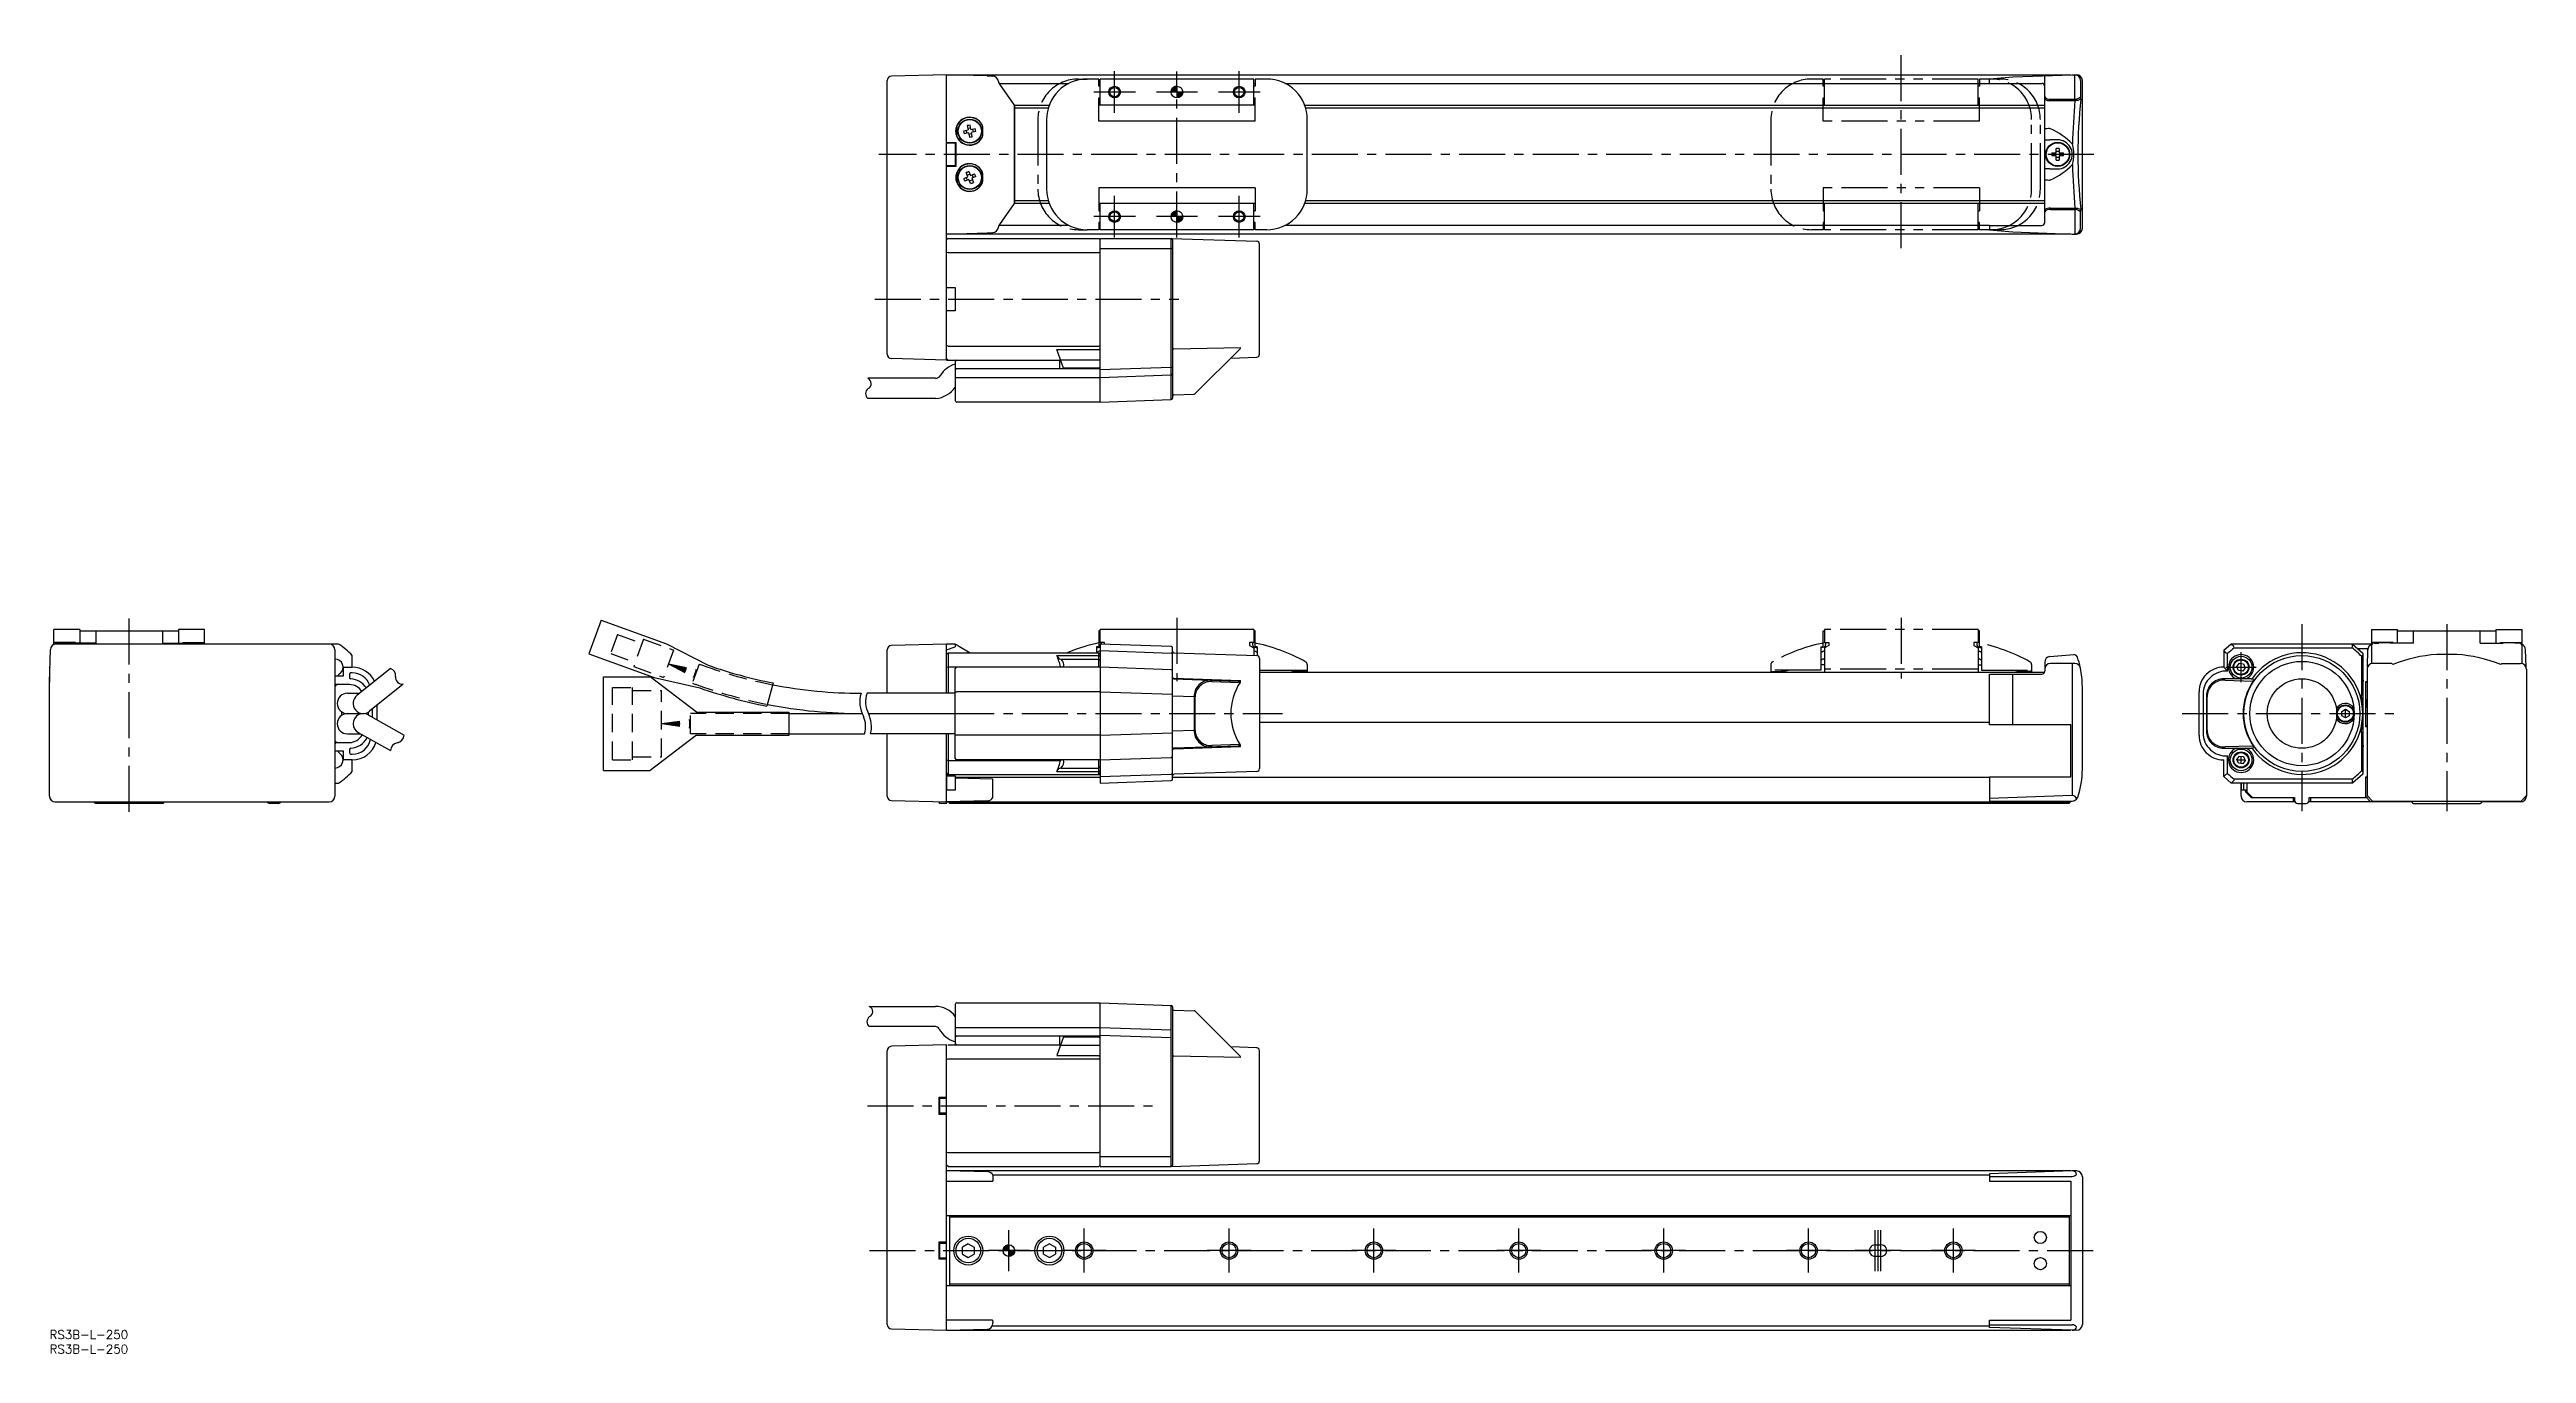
# Model space of a CAD drawing. Extents: x 0 to 855, y -8 to 442.
import ezdxf

# ---------------------------------------------------------------- set-up
doc = ezdxf.new("R2010")
doc.units = 0
doc.header["$LTSCALE"] = 0.5
for name, pattern in [('CENTER', [50.8, 31.75, -6.35, 6.35, -6.35]), ('DASHED', [19.05, 12.7, -6.35]), ('PHANTOM', [63.5, 31.75, -6.35, 6.35, -6.35, 6.35, -6.35])]:
    doc.linetypes.add(name, pattern=pattern)
for name, color, linetype in [('MSM_CENTER', 1, 'CENTER'), ('MSM_CONTINUOUS', 7, 'CONTINUOUS'), ('MSM_DASHED', 4, 'DASHED'), ('MSM_IMAGINARY', 6, 'PHANTOM'), ('MSM_NARROW', 5, 'CONTINUOUS'), ('MSM_PART_NUMBER', 7, 'CONTINUOUS')]:
    doc.layers.add(name, color=color, linetype=linetype)
doc.styles.get("Standard").update_dxf_attribs({"font": 'txt.shx', "height": 6, "bigfont": 'bigfont.shx'})

# ---------------------------------------------------------------- blocks, each defined once
blk = doc.blocks.new('*U50')
at = {"layer": 'MSM_PART_NUMBER'}
blk.add_text('RS3B-L-250', height=3, dxfattribs=at).set_placement((0, -3))
blk = doc.blocks.new('*U51')
at = {"layer": 'MSM_PART_NUMBER'}
blk.add_text('RS3B-L-250', height=3, dxfattribs=at).set_placement((0, -8))
blk = doc.blocks.new('*U52')
at = {"layer": 'MSM_CONTINUOUS', "linetype": 'CONTINUOUS'}
for p, q in [((389.11, 427.34), (389.11, 426.72)), ((389.11, 426.72), (389.11, 426.17)), ((389.11, 426.17), (389.11, 425.72)), ((389.11, 425.72), (389.11, 425.44)), ((389.73, 425.44), (389.11, 425.34)), ((389.11, 425.34), (389.11, 425.44)), ((390.28, 425.72), (389.73, 425.44)), ((390.73, 426.17), (390.28, 425.72)), ((391.01, 426.72), (390.73, 426.17)), ((391.11, 427.34), (391.01, 426.72))]:
    blk.add_line(p, q, dxfattribs=at)
for points in [[(389.11, 427.34), (389.11, 426.72), (391.01, 426.72)], [(389.11, 426.72), (389.11, 426.17), (390.73, 426.17)], [(389.11, 426.17), (389.11, 425.72), (390.28, 425.72)], [(389.11, 425.72), (389.11, 425.44), (389.73, 425.44)]]:
    blk.add_solid(points, dxfattribs=at)
at = {"layer": 'MSM_CONTINUOUS', "linetype": 'CONTINUOUS', "extrusion": (0, 0, -1)}
for points in [[(-389.11, 427.34), (-391.11, 427.34), (-391.01, 426.72)], [(-389.11, 426.72), (-391.01, 426.72), (-390.73, 426.17)], [(-389.11, 426.17), (-390.73, 426.17), (-390.28, 425.72)], [(-389.11, 425.72), (-390.28, 425.72), (-389.73, 425.44)], [(-389.11, 425.44), (-389.73, 425.44), (-389.11, 425.34)]]:
    blk.add_solid(points, dxfattribs=at)
blk = doc.blocks.new('*U53')
at = {"layer": 'MSM_CONTINUOUS', "linetype": 'CONTINUOUS'}
for p, q in [((387.21, 427.96), (387.11, 427.34)), ((387.49, 428.52), (387.21, 427.96)), ((387.93, 428.96), (387.49, 428.52)), ((388.49, 429.25), (387.93, 428.96)), ((389.11, 429.34), (388.49, 429.25)), ((389.11, 429.25), (389.11, 429.34)), ((389.11, 429.25), (389.11, 428.96)), ((389.11, 428.96), (389.11, 428.52)), ((389.11, 428.52), (389.11, 427.96)), ((389.11, 427.96), (389.11, 427.34))]:
    blk.add_line(p, q, dxfattribs=at)
for points in [[(387.21, 427.96), (387.11, 427.34), (389.11, 427.34)], [(387.49, 428.52), (387.21, 427.96), (389.11, 427.96)], [(387.93, 428.96), (387.49, 428.52), (389.11, 428.52)], [(388.49, 429.25), (387.93, 428.96), (389.11, 428.96)], [(389.11, 429.34), (388.49, 429.25), (389.11, 429.25)]]:
    blk.add_solid(points, dxfattribs=at)
at = {"layer": 'MSM_CONTINUOUS', "linetype": 'CONTINUOUS', "extrusion": (0, 0, -1)}
for points in [[(-387.21, 427.96), (-389.11, 427.96), (-389.11, 427.34)], [(-387.49, 428.52), (-389.11, 428.52), (-389.11, 427.96)], [(-387.93, 428.96), (-389.11, 428.96), (-389.11, 428.52)], [(-388.49, 429.25), (-389.11, 429.25), (-389.11, 428.96)]]:
    blk.add_solid(points, dxfattribs=at)
blk = doc.blocks.new('*U54')
at = {"layer": 'MSM_CONTINUOUS', "linetype": 'CONTINUOUS'}
for p, q in [((387.21, 384.96), (387.11, 384.34)), ((387.49, 385.52), (387.21, 384.96)), ((387.93, 385.96), (387.49, 385.52)), ((388.49, 386.25), (387.93, 385.96)), ((389.11, 386.34), (388.49, 386.25)), ((389.11, 386.25), (389.11, 386.34)), ((389.11, 386.25), (389.11, 385.96)), ((389.11, 385.96), (389.11, 385.52)), ((389.11, 385.52), (389.11, 384.96)), ((389.11, 384.96), (389.11, 384.34))]:
    blk.add_line(p, q, dxfattribs=at)
for points in [[(387.21, 384.96), (387.11, 384.34), (389.11, 384.34)], [(387.49, 385.52), (387.21, 384.96), (389.11, 384.96)], [(387.93, 385.96), (387.49, 385.52), (389.11, 385.52)], [(388.49, 386.25), (387.93, 385.96), (389.11, 385.96)], [(389.11, 386.34), (388.49, 386.25), (389.11, 386.25)]]:
    blk.add_solid(points, dxfattribs=at)
at = {"layer": 'MSM_CONTINUOUS', "linetype": 'CONTINUOUS', "extrusion": (0, 0, -1)}
for points in [[(-387.21, 384.96), (-389.11, 384.96), (-389.11, 384.34)], [(-387.49, 385.52), (-389.11, 385.52), (-389.11, 384.96)], [(-387.93, 385.96), (-389.11, 385.96), (-389.11, 385.52)], [(-388.49, 386.25), (-389.11, 386.25), (-389.11, 385.96)]]:
    blk.add_solid(points, dxfattribs=at)
blk = doc.blocks.new('*U55')
at = {"layer": 'MSM_CONTINUOUS', "linetype": 'CONTINUOUS'}
for p, q in [((389.11, 384.34), (389.11, 383.72)), ((389.11, 383.72), (389.11, 383.17)), ((389.11, 383.17), (389.11, 382.72)), ((389.11, 382.72), (389.11, 382.44)), ((389.73, 382.44), (389.11, 382.34)), ((389.11, 382.34), (389.11, 382.44)), ((390.28, 382.72), (389.73, 382.44)), ((390.73, 383.17), (390.28, 382.72)), ((391.01, 383.72), (390.73, 383.17)), ((391.11, 384.34), (391.01, 383.72))]:
    blk.add_line(p, q, dxfattribs=at)
for points in [[(389.11, 384.34), (389.11, 383.72), (391.01, 383.72)], [(389.11, 383.72), (389.11, 383.17), (390.73, 383.17)], [(389.11, 383.17), (389.11, 382.72), (390.28, 382.72)], [(389.11, 382.72), (389.11, 382.44), (389.73, 382.44)]]:
    blk.add_solid(points, dxfattribs=at)
at = {"layer": 'MSM_CONTINUOUS', "linetype": 'CONTINUOUS', "extrusion": (0, 0, -1)}
for points in [[(-389.11, 384.34), (-391.11, 384.34), (-391.01, 383.72)], [(-389.11, 383.72), (-391.01, 383.72), (-390.73, 383.17)], [(-389.11, 383.17), (-390.73, 383.17), (-390.28, 382.72)], [(-389.11, 382.72), (-390.28, 382.72), (-389.73, 382.44)], [(-389.11, 382.44), (-389.73, 382.44), (-389.11, 382.34)]]:
    blk.add_solid(points, dxfattribs=at)
blk = doc.blocks.new('*U56')
at = {"layer": 'MSM_CONTINUOUS', "linetype": 'CONTINUOUS'}
for p, q in [((329.21, 28.12), (329.11, 27.5)), ((329.49, 28.68), (329.21, 28.12)), ((329.93, 29.12), (329.49, 28.68)), ((330.49, 29.4), (329.93, 29.12)), ((331.11, 29.5), (330.49, 29.4)), ((331.11, 29.4), (331.11, 29.5)), ((331.11, 29.4), (331.11, 29.12)), ((331.11, 29.12), (331.11, 28.68)), ((331.11, 28.68), (331.11, 28.12)), ((331.11, 28.12), (331.11, 27.5))]:
    blk.add_line(p, q, dxfattribs=at)
for points in [[(329.21, 28.12), (329.11, 27.5), (331.11, 27.5)], [(329.49, 28.68), (329.21, 28.12), (331.11, 28.12)], [(329.93, 29.12), (329.49, 28.68), (331.11, 28.68)], [(330.49, 29.4), (329.93, 29.12), (331.11, 29.12)], [(331.11, 29.5), (330.49, 29.4), (331.11, 29.4)]]:
    blk.add_solid(points, dxfattribs=at)
at = {"layer": 'MSM_CONTINUOUS', "linetype": 'CONTINUOUS', "extrusion": (0, 0, -1)}
for points in [[(-329.21, 28.12), (-331.11, 28.12), (-331.11, 27.5)], [(-329.49, 28.68), (-331.11, 28.68), (-331.11, 28.12)], [(-329.93, 29.12), (-331.11, 29.12), (-331.11, 28.68)], [(-330.49, 29.4), (-331.11, 29.4), (-331.11, 29.12)]]:
    blk.add_solid(points, dxfattribs=at)
blk = doc.blocks.new('*U57')
at = {"layer": 'MSM_CONTINUOUS', "linetype": 'CONTINUOUS'}
for p, q in [((331.11, 27.5), (331.11, 26.88)), ((331.11, 26.88), (331.11, 26.32)), ((331.11, 26.32), (331.11, 25.88)), ((331.11, 25.88), (331.11, 25.6)), ((332.28, 25.88), (331.73, 25.6)), ((332.73, 26.32), (332.28, 25.88)), ((333.01, 26.88), (332.73, 26.32)), ((333.11, 27.5), (333.01, 26.88)), ((331.73, 25.6), (331.11, 25.5)), ((331.11, 25.5), (331.11, 25.6))]:
    blk.add_line(p, q, dxfattribs=at)
for points in [[(331.11, 27.5), (331.11, 26.88), (333.01, 26.88)], [(331.11, 26.88), (331.11, 26.32), (332.73, 26.32)], [(331.11, 26.32), (331.11, 25.88), (332.28, 25.88)], [(331.11, 25.88), (331.11, 25.6), (331.73, 25.6)]]:
    blk.add_solid(points, dxfattribs=at)
at = {"layer": 'MSM_CONTINUOUS', "linetype": 'CONTINUOUS', "extrusion": (0, 0, -1)}
for points in [[(-331.11, 27.5), (-333.11, 27.5), (-333.01, 26.88)], [(-331.11, 26.88), (-333.01, 26.88), (-332.73, 26.32)], [(-331.11, 26.32), (-332.73, 26.32), (-332.28, 25.88)], [(-331.11, 25.88), (-332.28, 25.88), (-331.73, 25.6)], [(-331.11, 25.6), (-331.73, 25.6), (-331.11, 25.5)]]:
    blk.add_solid(points, dxfattribs=at)

msp = doc.modelspace()

# ---------------------------------------------------------------- linework, layer by layer
at = {"layer": 'MSM_CENTER'}
for p, q in [((639.11, 373.42), (639.11, 442.01)), ((367.61, 420.16), (367.61, 434.52)), ((389.11, 377.16), (389.11, 434.42)), ((410.61, 420.16), (410.61, 434.52)), ((374.79, 427.34), (360.43, 427.34)), ((396.19, 427.34), (382.03, 427.34)), ((417.79, 427.34), (403.43, 427.34)), ((705.58, 405.84), (286.19, 405.84)), ((367.61, 377.16), (367.61, 391.52)), ((410.61, 377.16), (410.61, 391.52)), ((374.79, 384.34), (360.43, 384.34)), ((396.19, 384.34), (382.03, 384.34)), ((417.79, 384.34), (403.43, 384.34)), ((284.81, 355.84), (389.74, 355.84)), ((27.5, 178.95), (27.5, 245.85)), ((389.11, 245.85), (389.11, 224.08)), ((639.11, 245.85), (639.11, 224.89)), ((777.39, 243.72), (777.39, 179.17)), ((827.39, 243.72), (827.39, 179.17)), ((756.4, 223.63), (756.4, 234.07)), ((751.18, 228.85), (761.62, 228.85)), ((792.4, 211.6), (792.4, 214.1)), ((284.81, 212.83), (425.56, 212.85)), ((736.11, 212.85), (811.59, 212.85)), ((755.15, 196.85), (757.65, 196.85)), ((756.4, 195.6), (756.4, 198.1)), ((282.28, 77.49), (382.44, 77.49)), ((331.11, 20.42), (331.11, 34.58)), ((357.11, 19.92), (357.11, 35.08)), ((407.11, 19.92), (407.11, 35.08)), ((457.11, 19.92), (457.11, 35.08)), ((507.11, 19.92), (507.11, 35.08)), ((557.11, 19.92), (557.11, 35.08)), ((607.11, 19.92), (607.11, 35.08)), ((630.11, 20.42), (630.11, 34.58)), ((631.11, 20.42), (631.11, 34.58)), ((632.11, 20.42), (632.11, 34.58)), ((657.11, 19.92), (657.11, 35.08)), ((283.06, 27.5), (705.63, 27.5)), ((338.19, 27.5), (324.03, 27.5)), ((364.69, 27.5), (349.53, 27.5)), ((414.69, 27.5), (399.53, 27.5)), ((464.69, 27.5), (449.53, 27.5)), ((514.69, 27.5), (499.53, 27.5)), ((564.69, 27.5), (549.53, 27.5)), ((614.69, 27.5), (599.53, 27.5)), ((637.19, 27.5), (623.03, 27.5)), ((639.19, 27.5), (625.03, 27.5)), ((664.69, 27.5), (649.53, 27.5))]:
    msp.add_line(p, q, dxfattribs=at)
at = {"layer": 'MSM_CONTINUOUS'}
for p, q in [((289.11, 336.83), (289.11, 431.34)), ((309.61, 433.34), (290.57, 432.84)), ((309.61, 433.34), (697.61, 433.34)), ((323.57, 432.98), (309.61, 433.34)), ((309.61, 334.83), (309.61, 433.34)), ((323.57, 432.98), (325.57, 432.83)), ((327.71, 430.34), (327.86, 430.01)), ((327.71, 430.34), (351.8, 430.34)), ((327.86, 430.01), (332.98, 422.84)), ((362.11, 431.84), (358.11, 431.84)), ((362.11, 429.34), (362.11, 431.84)), ((362.11, 430.34), (362.61, 430.34)), ((362.61, 429.34), (362.11, 429.34)), ((415.61, 431.84), (362.61, 431.84)), ((362.61, 422.84), (362.61, 431.84)), ((415.61, 422.84), (415.61, 431.84)), ((415.61, 430.34), (416.11, 430.34)), ((416.11, 429.34), (415.61, 429.34)), ((420.11, 431.84), (416.11, 431.84)), ((416.11, 431.84), (416.11, 429.34)), ((426.41, 430.34), (669.61, 430.34)), ((669.61, 431.93), (677.61, 432.63)), ((669.61, 430.34), (669.61, 431.93)), ((669.61, 430.34), (687.61, 430.34)), ((677.61, 432.63), (698.11, 433.34)), ((688.61, 382.34), (688.61, 433.01)), ((697.61, 433.34), (697.61, 433.33)), ((698.11, 433.34), (699.61, 433.34)), ((699, 424.85), (699, 433.34)), ((700.96, 431.34), (700.96, 425.67)), ((701.61, 380.34), (701.61, 431.34)), ((332.98, 422.84), (345.03, 422.84)), ((332.99, 422.84), (332.99, 388.84)), ((333, 422.84), (333, 417.84)), ((333, 421.84), (344.69, 421.84)), ((362.11, 417.34), (362.11, 425.34)), ((362.11, 425.34), (362.61, 425.34)), ((416.11, 422.84), (362.11, 422.84)), ((415.61, 425.34), (416.11, 425.34)), ((416.11, 417.34), (416.11, 425.34)), ((433.18, 422.84), (688.61, 422.84)), ((433.52, 421.84), (688.61, 421.84)), ((690.61, 424.84), (698.88, 424.84)), ((690.61, 424.45), (698.96, 424.45)), ((698.88, 424.84), (699, 424.85)), ((699.05, 424.45), (698.96, 424.45)), ((315.51, 413.98), (317.01, 414.25)), ((317.2, 413.24), (315.69, 412.96)), ((316.63, 413.14), (316.44, 414.15)), ((316.73, 415.76), (317.01, 414.25)), ((316.9, 414.82), (317.92, 415.01)), ((317.2, 413.24), (317.48, 411.74)), ((318.31, 412.87), (317.3, 412.68)), ((318.02, 414.44), (317.74, 415.95)), ((318.02, 414.44), (319.52, 414.72)), ((319.71, 413.71), (318.21, 413.43)), ((318.49, 411.93), (318.21, 413.43)), ((318.58, 414.55), (318.77, 413.54)), ((322.13, 412.4), (322.13, 415.28)), ((333.01, 417.84), (333, 417.84)), ((333.01, 417.84), (333.01, 393.84)), ((344.11, 417.84), (344.11, 393.84)), ((416.11, 417.34), (362.11, 417.34)), ((434.11, 393.84), (434.11, 417.84)), ((688.61, 410.84), (690.43, 410.84)), ((693.11, 410.84), (690.43, 410.84)), ((309.61, 409.97), (312.86, 409.97)), ((309.61, 409.84), (312.61, 409.84)), ((312.61, 401.84), (309.61, 401.84)), ((312.61, 409.84), (312.74, 409.97)), ((312.61, 409.84), (312.61, 401.84)), ((312.61, 401.84), (312.74, 401.71)), ((312.74, 401.71), (312.74, 409.97)), ((312.86, 401.71), (312.86, 409.97)), ((691.07, 406.36), (692.59, 406.36)), ((692.59, 405.33), (691.07, 405.33)), ((692.02, 405.33), (692.02, 406.36)), ((692.59, 406.36), (692.59, 407.89)), ((692.59, 406.93), (693.62, 406.93)), ((692.59, 403.8), (692.59, 405.33)), ((693.62, 404.75), (692.59, 404.75)), ((693.62, 407.89), (693.62, 406.36)), ((693.62, 406.36), (695.15, 406.36)), ((695.15, 405.33), (693.62, 405.33)), ((693.62, 405.33), (693.62, 403.8)), ((694.2, 406.36), (694.2, 405.33)), ((309.61, 401.71), (312.86, 401.71)), ((315.52, 397.53), (316.93, 398.12)), ((317.33, 397.17), (315.92, 396.58)), ((316.93, 398.12), (316.35, 399.53)), ((316.8, 396.95), (316.41, 397.9)), ((316.71, 398.65), (317.66, 399.05)), ((317.3, 399.93), (317.89, 398.52)), ((317.92, 395.76), (317.33, 397.17)), ((318.5, 397.04), (317.55, 396.64)), ((317.89, 398.52), (319.29, 399.1)), ((319.69, 398.15), (318.28, 397.57)), ((318.28, 397.57), (318.87, 396.16)), ((318.41, 398.74), (318.81, 397.79)), ((322.13, 396.56), (322.13, 399.13)), ((333, 393.84), (333, 388.84)), ((333, 393.84), (333.01, 393.84)), ((416.11, 394.34), (362.11, 394.34)), ((362.11, 394.34), (362.11, 386.34)), ((416.11, 394.34), (416.11, 386.34)), ((690.43, 400.84), (688.61, 400.84)), ((690.43, 400.84), (693.11, 400.84)), ((332.98, 388.84), (327.86, 381.68)), ((345.03, 388.84), (332.98, 388.84)), ((333, 389.04), (332.99, 389.04)), ((344.69, 389.84), (333, 389.84)), ((416.11, 388.84), (362.11, 388.84)), ((362.11, 386.34), (362.61, 386.34)), ((362.61, 379.84), (362.61, 388.84)), ((415.61, 379.84), (415.61, 388.84)), ((415.61, 386.34), (416.11, 386.34)), ((688.61, 388.84), (433.18, 388.84)), ((688.61, 389.84), (433.52, 389.84)), ((690.61, 387.23), (698.96, 387.23)), ((690.61, 386.84), (698.88, 386.84)), ((698.88, 386.84), (699, 386.84)), ((698.88, 386.84), (699, 386.84)), ((699.05, 387.23), (698.96, 387.23)), ((699, 386.84), (699, 378.34)), ((700.96, 380.34), (700.96, 386.01)), ((309.61, 378.34), (323.66, 378.71)), ((697.61, 378.34), (309.61, 378.34)), ((310.11, 376.84), (309.61, 376.34)), ((310.11, 376.84), (362.11, 376.84)), ((323.66, 378.71), (325.57, 378.85)), ((351.8, 381.34), (327.67, 381.34)), ((362.11, 379.84), (358.11, 379.84)), ((362.61, 382.34), (362.11, 382.34)), ((362.11, 382.34), (362.11, 379.84)), ((362.61, 381.34), (362.11, 381.34)), ((362.61, 376.34), (362.11, 376.84)), ((415.61, 379.84), (362.61, 379.84)), ((362.61, 320.34), (362.61, 376.84)), ((362.61, 376.84), (387.12, 376.84)), ((387.13, 321.2), (387.12, 376.84)), ((387.12, 376.84), (416.64, 375.83)), ((387.61, 376.34), (387.61, 321.7)), ((416.11, 382.34), (415.61, 382.34)), ((416.11, 381.34), (415.61, 381.34)), ((416.11, 379.84), (416.11, 382.34)), ((420.11, 379.84), (416.11, 379.84)), ((669.61, 381.34), (426.41, 381.34)), ((669.61, 381.34), (669.61, 379.76)), ((669.61, 381.34), (687.61, 381.34)), ((669.61, 379.76), (677.61, 379.06)), ((677.61, 379.06), (698.11, 378.34)), ((697.61, 378.34), (697.61, 378.36)), ((698.11, 378.34), (699.61, 378.34)), ((310.11, 372.01), (309.61, 371.84)), ((310.11, 372.01), (362.11, 372.01)), ((362.61, 371.84), (362.11, 372.01)), ((362.61, 373.34), (387.12, 373.34)), ((417.61, 336.86), (417.61, 374.83)), ((309.61, 359.84), (312.61, 359.84)), ((312.61, 359.84), (312.61, 351.84)), ((312.61, 351.84), (309.61, 351.84)), ((309.61, 334.83), (290.57, 335.33)), ((310.11, 339.68), (309.61, 339.85)), ((309.61, 335.34), (310.11, 334.84)), ((309.61, 334.83), (310.11, 334.84)), ((310.11, 339.68), (362.11, 339.68)), ((310.11, 334.84), (348.99, 334.84)), ((312.61, 334.34), (312.61, 320.84)), ((350.01, 332.04), (347.66, 338.49)), ((347.66, 338.49), (362.11, 338.48)), ((348.61, 334.84), (348.61, 331.83)), ((348.94, 334.97), (362.11, 334.97)), ((362.11, 339.68), (362.61, 339.85)), ((362.11, 338.48), (362.61, 338.8)), ((362.11, 334.97), (362.61, 334.95)), ((388.09, 338.77), (411.07, 339.19)), ((395.41, 323.25), (410.93, 338.76)), ((407.71, 335.54), (416.64, 335.86)), ((305.74, 328.54), (282.42, 328.54)), ((312.61, 328.84), (362.61, 328.84)), ((362.61, 331.83), (313.11, 331.83)), ((362.11, 332.04), (350.01, 332.04)), ((360.71, 332.04), (360.71, 331.83)), ((362.61, 332.54), (362.11, 332.04)), ((387.12, 332.33), (362.61, 331.47)), ((362.61, 328.84), (387.12, 329.69)), ((387.12, 329.69), (387.61, 329.69)), ((305.88, 321.54), (282.44, 321.54)), ((362.61, 320.34), (313.11, 320.34)), ((362.61, 320.34), (387.13, 321.2)), ((388.09, 322.86), (395.07, 323.1)), ((1.5, 236.68), (1.5, 241.85)), ((10.5, 241.85), (1.5, 241.85)), ((10.5, 241.85), (10.5, 237.17)), ((10.5, 241.35), (44.5, 241.35)), ((16, 241.35), (16, 237.17)), ((39, 241.35), (39, 237.17)), ((44.5, 241.85), (44.5, 237.17)), ((53.5, 241.85), (44.5, 241.85)), ((53.5, 236.85), (53.5, 241.85)), ((190.39, 245.07), (186.18, 233.49)), ((190.39, 245.07), (212.95, 236.86)), ((362.61, 241.35), (362.11, 241.35)), ((362.11, 241.35), (362.11, 235.64)), ((415.61, 241.85), (362.61, 241.85)), ((362.61, 237.27), (362.61, 241.85)), ((415.61, 241.85), (415.61, 237.27)), ((416.11, 241.35), (415.61, 241.35)), ((416.11, 235.64), (416.11, 241.35)), ((801.39, 241.85), (801.39, 230.09)), ((801.39, 241.85), (810.39, 241.85)), ((810.39, 237.17), (810.39, 241.85)), ((810.39, 241.35), (844.39, 241.35)), ((815.89, 237.17), (815.89, 241.35)), ((838.89, 237.17), (838.89, 241.35)), ((844.39, 237.17), (844.39, 241.85)), ((844.39, 241.85), (853.39, 241.85)), ((853.39, 230.09), (853.39, 241.85)), ((0, 223.65), (0.29, 234.9)), ((9, 237.35), (1.5, 237.35)), ((99.77, 236.85), (2.29, 236.85)), ((4, 237.17), (2.5, 237.17)), ((4, 237.32), (4, 237.31)), ((4, 237.32), (8, 237.32)), ((4, 237.31), (4, 237.17)), ((8, 237.31), (8, 237.32)), ((8, 237.17), (8, 237.31)), ((16, 237.17), (8, 237.17)), ((9, 237.35), (9, 237.17)), ((39, 237.17), (47, 237.17)), ((46, 237.35), (53.5, 237.35)), ((46, 237.35), (46, 237.17)), ((47, 237.31), (47, 237.32)), ((47, 237.32), (51, 237.32)), ((47, 237.17), (47, 237.31)), ((51, 237.32), (51, 237.31)), ((51, 237.31), (51, 237.17)), ((51, 237.17), (52.5, 237.17)), ((98.5, 234.85), (98.5, 184.35)), ((104.49, 228.85), (104.49, 232.85)), ((186.18, 233.49), (208.73, 225.28)), ((212.95, 236.86), (227.3, 229.51)), ((289.11, 219.85), (289.11, 234.85)), ((309.61, 236.85), (290.57, 236.35)), ((312.61, 236.77), (309.61, 236.85)), ((309.61, 219.85), (309.61, 236.85)), ((309.61, 234.85), (312.61, 235.85)), ((309.61, 233.35), (310.11, 233.85)), ((310.11, 233.85), (362.11, 233.85)), ((310.11, 233.85), (310.11, 219.85)), ((312.61, 236.77), (312.61, 235.85)), ((313.48, 236.34), (317.8, 233.85)), ((347.67, 232.86), (362.11, 232.86)), ((347.67, 232.86), (347.95, 232.31)), ((347.95, 232.31), (348.26, 231.92)), ((348.26, 231.92), (348.6, 231.69)), ((348.6, 231.69), (349.13, 231.62)), ((348.99, 231.65), (362.11, 231.65)), ((362.11, 235.85), (361.36, 235.85)), ((361.36, 235.85), (361.36, 233.85)), ((361.36, 235.48), (362.61, 235.75)), ((362.61, 233.35), (362.11, 233.85)), ((362.11, 228.85), (362.11, 233.85)), ((362.61, 232.49), (362.11, 232.86)), ((362.61, 231.15), (362.11, 231.65)), ((362.61, 233.35), (362.6, 233.35)), ((362.61, 233.35), (362.6, 233.35)), ((364.11, 237.35), (362.61, 237.35)), ((387.13, 235.99), (362.61, 236.85)), ((362.61, 236.85), (362.61, 188.85)), ((362.61, 234.6), (387.13, 233.74)), ((363.01, 237.12), (363.01, 236.84)), ((364.11, 236.82), (364.11, 237.35)), ((387.61, 190.2), (387.61, 235.49)), ((388.09, 233.83), (416.64, 232.83)), ((415.61, 237.35), (414.11, 237.35)), ((414.11, 237.35), (414.11, 236.35)), ((414.11, 236.35), (415.61, 235.48)), ((415.21, 237.12), (415.21, 236.64)), ((415.61, 235.84), (415.61, 232.87)), ((416.86, 235.85), (416.11, 235.85)), ((416.86, 235.85), (416.86, 232.8)), ((417.61, 231.83), (417.61, 193.86)), ((690.43, 232.55), (698.69, 233.27)), ((753.03, 236.85), (750.4, 234.6)), ((750.4, 234.6), (750.4, 228.85)), ((751.26, 233.74), (750.4, 234.6)), ((751.76, 233.53), (751.26, 233.74)), ((751.76, 227.49), (751.76, 233.53)), ((801.39, 236.85), (753.03, 236.85)), ((753.89, 235.99), (753.03, 236.85)), ((754.06, 235.49), (753.89, 235.99)), ((754.06, 235.49), (794.73, 235.49)), ((794.73, 235.49), (794.9, 235.99)), ((794.9, 235.99), (794.9, 236.85)), ((794.9, 236.85), (798.4, 233.72)), ((796.58, 235.35), (800.25, 235.35)), ((798.4, 232.87), (797.9, 232.66)), ((797.9, 232.66), (797.9, 219.27)), ((798.4, 233.72), (798.4, 191.98)), ((800.03, 228.88), (800.19, 234.9)), ((808.89, 237.35), (801.39, 237.35)), ((801.41, 236.35), (801.39, 236.35)), ((801.39, 236.09), (801.39, 236.15)), ((802.39, 237.17), (803.89, 237.17)), ((803.89, 237.31), (803.89, 237.32)), ((803.89, 237.32), (807.89, 237.32)), ((803.89, 237.17), (803.89, 237.31)), ((807.89, 237.32), (807.89, 237.31)), ((807.89, 237.31), (807.89, 237.17)), ((815.89, 237.17), (807.89, 237.17)), ((808.89, 237.17), (808.89, 237.35)), ((838.89, 237.17), (846.89, 237.17)), ((845.89, 237.35), (853.39, 237.35)), ((845.89, 237.17), (845.89, 237.35)), ((846.89, 237.32), (846.89, 237.17)), ((846.89, 237.32), (850.89, 237.32)), ((850.89, 237.17), (850.89, 237.32)), ((852.39, 237.17), (850.89, 237.17)), ((853.38, 236.35), (853.39, 236.35)), ((854.76, 228.88), (854.6, 234.9)), ((0, 228.15), (0, 223.65)), ((0, 184.35), (0, 223.65)), ((98.49, 225.85), (101.49, 225.85)), ((103.49, 222.85), (98.99, 222.85)), ((101.49, 225.85), (101.49, 228.85)), ((101.49, 228.85), (104.49, 228.85)), ((103.49, 226.35), (103.49, 225.33)), ((104.49, 226.85), (103.99, 226.85)), ((117.64, 228.36), (106.1, 219.08)), ((122.09, 222.96), (110.48, 213.62)), ((191.25, 193.2), (191.25, 225.52)), ((191.25, 225.52), (207.25, 225.52)), ((223.25, 213.32), (207.25, 225.52)), ((208.73, 225.28), (224.45, 221.69)), ((249.78, 223.42), (247.6, 215.39)), ((309.61, 228.84), (310.11, 229.01)), ((310.11, 229.01), (348.99, 229.01)), ((312.61, 197.35), (312.61, 228.35)), ((362.61, 228.85), (313.11, 228.85)), ((348.99, 229.01), (348.99, 228.85)), ((348.99, 229.01), (348.99, 228.85)), ((387.13, 227.99), (362.61, 228.85)), ((387.61, 225.33), (387.62, 225.28)), ((387.62, 225.28), (387.64, 225.22)), ((387.64, 225.22), (387.69, 225.17)), ((387.69, 225.17), (387.75, 225.13)), ((387.75, 225.13), (387.82, 225.09)), ((387.82, 225.09), (387.9, 225.07)), ((387.9, 225.07), (388, 225.05)), ((388, 225.05), (388.09, 225.04)), ((388.09, 225.04), (411.07, 224.25)), ((388.09, 224.83), (410.23, 224.06)), ((401.11, 223.89), (410.57, 223.56)), ((410.57, 223.56), (410.93, 223.61)), ((417.61, 227.85), (420.11, 227.85)), ((417.61, 227.15), (688.56, 227.15)), ((420.11, 227.85), (434.03, 227.85)), ((434.11, 227.35), (432.11, 227.35)), ((434.03, 227.35), (434.03, 227.85)), ((434.11, 229.77), (434.11, 227.35)), ((669.61, 208.95), (669.61, 226.45)), ((669.61, 226.45), (687.61, 226.45)), ((677.61, 208.95), (677.61, 226.45)), ((688.61, 230.56), (688.61, 227.45)), ((699, 230.15), (690.61, 230.15)), ((698.11, 228.15), (698.11, 184.52)), ((750.4, 228.85), (751.76, 227.49)), ((759.92, 224.83), (750.42, 224.83)), ((750.86, 224.39), (760.32, 224.06)), ((754.97, 229.04), (755.85, 230.18)), ((755.52, 227.7), (754.97, 229.04)), ((756.96, 227.51), (755.52, 227.7)), ((755.85, 230.18), (757.28, 229.99)), ((757.83, 228.66), (756.96, 227.51)), ((757.28, 229.99), (757.83, 228.66)), ((760.75, 224.25), (760.33, 225.04)), ((799.39, 223.85), (799.39, 208.35)), ((799.89, 223.85), (799.39, 223.85)), ((799.42, 223.65), (799.89, 223.65)), ((799.89, 228.15), (799.89, 184.52)), ((808.39, 230.15), (801.89, 230.15)), ((808.78, 229.76), (808.39, 230.15)), ((846, 229.76), (846.39, 230.15)), ((846.39, 230.15), (852.89, 230.15)), ((854.89, 228.15), (854.89, 184.35)), ((102.79, 219.85), (107.06, 219.85)), ((111.49, 211.56), (111.49, 214.43)), ((113, 215.65), (113, 210.71)), ((312.61, 219.85), (282.18, 219.85)), ((312.61, 220.35), (313.11, 220.35)), ((362.61, 220.35), (313.11, 220.35)), ((362.61, 220.35), (387.61, 219.5)), ((395.07, 218.59), (387.61, 218.84)), ((395.07, 218.59), (395.07, 207.11)), ((395.07, 218.59), (395.41, 218.59)), ((395.41, 207.11), (395.41, 218.59)), ((701.61, 193.65), (701.61, 222.15)), ((741.9, 205.35), (741.9, 220.35)), ((743.26, 219.5), (743.26, 206.2)), ((744.42, 218.84), (744.42, 206.86)), ((744.66, 207.11), (744.66, 218.59)), ((791.12, 213.59), (792.4, 214.33)), ((792.4, 214.33), (793.68, 213.59)), ((797.9, 219.27), (798.4, 219.27)), ((799.39, 217.85), (799.82, 217.42)), ((799.82, 217.42), (799.39, 217.42)), ((799.39, 215.28), (799.82, 215.28)), ((799.39, 214.85), (799.82, 215.28)), ((799.82, 215.28), (799.82, 217.42)), ((100.79, 213.48), (100.79, 212.22)), ((102.79, 212.85), (108.29, 212.85)), ((102.79, 205.85), (107.37, 205.85)), ((106.57, 206.3), (117.63, 200.05)), ((108.49, 212.84), (108.49, 212.85)), ((109.99, 213.29), (109.99, 212.41)), ((110.01, 212.4), (122.35, 205.43)), ((223.25, 205.4), (207.25, 193.2)), ((223.25, 213.32), (255.25, 213.32)), ((223.25, 205.4), (255.25, 205.4)), ((255.25, 205.4), (255.25, 213.32)), ((255.25, 212.86), (280.08, 212.86)), ((255.25, 205.86), (281.3, 205.86)), ((282.67, 212.85), (312.61, 212.85)), ((312.61, 205.85), (283.37, 205.85)), ((289.11, 184.35), (289.11, 205.85)), ((309.61, 191.35), (309.61, 205.85)), ((310.11, 205.85), (310.11, 191.85)), ((362.61, 205.35), (312.61, 205.35)), ((362.61, 205.35), (387.61, 206.2)), ((387.61, 206.86), (395.07, 207.11)), ((395.07, 207.11), (395.41, 207.11)), ((417.61, 209.85), (669.61, 209.85)), ((697.61, 208.95), (669.61, 208.95)), ((697.61, 190.95), (697.61, 208.95)), ((791.12, 212.11), (791.12, 213.59)), ((792.4, 211.37), (791.12, 212.11)), ((793.68, 212.11), (792.4, 211.37)), ((793.68, 213.59), (793.68, 212.11)), ((797.9, 206.42), (798.4, 206.42)), ((797.9, 206.42), (797.9, 193.03)), ((799.39, 208.35), (799.89, 208.35)), ((799.89, 208.65), (799.59, 208.35)), ((101.49, 199.85), (98.49, 199.85)), ((98.99, 202.85), (103.49, 202.85)), ((101.49, 196.85), (101.49, 199.85)), ((104.49, 196.85), (101.49, 196.85)), ((103.49, 200.36), (103.49, 199.35)), ((103.99, 198.85), (104.49, 198.85)), ((104.49, 192.85), (104.49, 196.85)), ((309.61, 196.86), (310.11, 196.68)), ((310.11, 196.68), (348.99, 196.68)), ((362.61, 196.85), (313.11, 196.85)), ((348.99, 196.85), (348.99, 196.68)), ((362.11, 191.85), (362.11, 196.85)), ((362.61, 196.85), (387.13, 197.7)), ((410.23, 201.64), (388.09, 200.87)), ((388.09, 200.66), (411.07, 201.45)), ((410.57, 202.14), (401.11, 201.81)), ((410.93, 202.09), (410.57, 202.14)), ((750.4, 191.1), (750.4, 196.85)), ((750.42, 200.87), (759.92, 200.87)), ((760.32, 201.64), (750.86, 201.31)), ((751.76, 192.17), (751.76, 198.2)), ((754.97, 197.04), (755.85, 198.18)), ((755.52, 195.7), (754.97, 197.04)), ((755.85, 198.18), (757.28, 197.99)), ((757.83, 196.66), (756.96, 195.51)), ((757.28, 197.99), (757.83, 196.66)), ((760.33, 200.66), (760.75, 201.45)), ((98.5, 188.85), (99.77, 188.85)), ((98.5, 188.85), (99.77, 188.85)), ((191.25, 193.2), (207.25, 193.2)), ((310.11, 191.85), (309.61, 192.35)), ((309.61, 191.76), (362.61, 191.76)), ((309.61, 191.35), (312.61, 191.35)), ((309.61, 181.85), (309.61, 191.35)), ((309.61, 191.35), (309.61, 186.35)), ((310.11, 191.85), (362.11, 191.85)), ((312.61, 191.35), (312.61, 186.35)), ((312.61, 190.85), (362.61, 190.85)), ((325.61, 190.23), (312.61, 190.57)), ((325.61, 183.85), (325.61, 190.23)), ((347.67, 192.83), (347.95, 193.38)), ((347.67, 192.83), (362.11, 192.83)), ((347.95, 193.38), (348.26, 193.78)), ((348.26, 193.78), (348.6, 194)), ((348.6, 194), (349.13, 194.07)), ((348.99, 194.05), (362.11, 194.05)), ((362.11, 194.05), (362.61, 194.55)), ((362.11, 192.83), (362.61, 193.21)), ((362.11, 191.85), (362.61, 192.35)), ((362.61, 191.1), (387.13, 191.95)), ((362.61, 188.85), (387.13, 189.7)), ((387.61, 190.85), (669.61, 190.85)), ((416.64, 192.86), (388.09, 191.87)), ((669.61, 190.95), (697.61, 190.95)), ((669.61, 190.95), (669.61, 182.65)), ((750.4, 191.1), (751.26, 191.95)), ((753.03, 188.85), (750.4, 191.1)), ((751.26, 191.95), (751.76, 192.17)), ((753.89, 189.7), (753.03, 188.85)), ((794.9, 188.85), (753.03, 188.85)), ((754.06, 190.2), (753.89, 189.7)), ((794.73, 190.2), (754.06, 190.2)), ((756.96, 195.51), (755.52, 195.7)), ((756.39, 184.35), (756.39, 188.85)), ((756.47, 188.85), (756.47, 186.35)), ((757.39, 186.35), (757.39, 188.85)), ((758.39, 188.85), (758.39, 185.85)), ((794.9, 189.7), (794.73, 190.2)), ((798.4, 191.98), (794.9, 188.85)), ((794.9, 188.85), (794.9, 189.7)), ((797.9, 193.03), (798.4, 192.83)), ((799.89, 190.85), (799.39, 190.85)), ((799.39, 190.85), (799.39, 183.85)), ((799.89, 190.65), (799.69, 190.85)), ((2, 182.35), (24.45, 182.35)), ((15.5, 182.25), (15.5, 182.35)), ((15.9, 181.85), (15.5, 182.25)), ((39.1, 181.85), (15.9, 181.85)), ((24.45, 182.35), (24.5, 182.42)), ((24.5, 182.42), (30.5, 182.42)), ((30.5, 182.42), (30.55, 182.35)), ((30.55, 182.35), (74.45, 182.35)), ((39.5, 182.25), (39.1, 181.85)), ((39.5, 182.35), (39.5, 182.25)), ((74.45, 182.35), (74.5, 182.42)), ((74.5, 182.42), (80.5, 182.42)), ((79, 181.85), (76, 181.85)), ((80.5, 182.42), (80.55, 182.35)), ((80.55, 182.35), (96.5, 182.35)), ((290.57, 182.85), (309.61, 182.35)), ((307.11, 181.85), (307.11, 182.41)), ((309.61, 181.85), (307.11, 181.85)), ((312.61, 186.35), (309.61, 186.35)), ((323.77, 182.72), (309.61, 182.35)), ((309.61, 182.35), (697.61, 182.35)), ((310.61, 181.85), (310.61, 182.35)), ((697.11, 181.85), (310.61, 181.85)), ((698.1, 184.52), (669.61, 183.52)), ((669.61, 182.65), (698.12, 182.65)), ((697.11, 182.35), (697.11, 181.85)), ((697.61, 182.35), (697.61, 182.65)), ((758.39, 186.35), (756.39, 186.35)), ((757.89, 186.35), (757.89, 185.85)), ((757.96, 185.92), (757.89, 185.85)), ((759.89, 183.85), (757.89, 185.85)), ((757.96, 185.92), (757.96, 186.35)), ((757.96, 185.92), (759.96, 183.92)), ((758.39, 185.85), (760.39, 183.85)), ((774.35, 182.35), (758.39, 182.35)), ((759.89, 183.85), (759.96, 183.92)), ((759.89, 183.85), (774.89, 183.85)), ((759.96, 183.92), (760.32, 183.92)), ((774.35, 183.85), (774.35, 182.35)), ((774.39, 182.42), (774.35, 182.35)), ((774.39, 183.85), (774.39, 182.42)), ((774.99, 182.42), (774.39, 182.42)), ((774.89, 183.85), (774.89, 182.85)), ((775.89, 181.85), (778.89, 181.85)), ((780.39, 182.42), (779.79, 182.42)), ((779.89, 183.85), (799.96, 183.85)), ((779.89, 182.85), (779.89, 183.85)), ((780.39, 183.85), (780.39, 182.42)), ((780.44, 182.35), (780.39, 182.42)), ((780.44, 182.35), (780.44, 183.85)), ((815.39, 182.35), (780.44, 182.35)), ((799.39, 184.35), (799.64, 184.1)), ((799.64, 184.1), (799.96, 183.85)), ((799.89, 184.52), (801.76, 182.65)), ((801.76, 182.65), (853.02, 182.65)), ((815.39, 182.25), (815.39, 182.65)), ((815.79, 181.85), (815.39, 182.25)), ((815.79, 181.85), (838.99, 181.85)), ((839.39, 182.25), (838.99, 181.85)), ((839.39, 182.25), (839.39, 182.65)), ((852.89, 182.35), (839.39, 182.35)), ((853.02, 182.65), (854.89, 184.52)), ((282.9, 111.79), (305.74, 111.79)), ((312.61, 112.49), (312.61, 98.49)), ((313.11, 113), (362.61, 113)), ((362.61, 56.49), (362.61, 113)), ((362.61, 113), (387.13, 112.14)), ((387.12, 56.5), (387.13, 112.14)), ((387.61, 111.64), (387.61, 57)), ((305.74, 104.79), (282.92, 104.79)), ((312.61, 104.5), (362.61, 104.51)), ((362.61, 104.51), (387.12, 103.65)), ((388.09, 110.48), (395.07, 110.24)), ((395.41, 110.09), (410.93, 94.58)), ((289.11, 2), (289.11, 96.5)), ((309.61, 98.5), (290.57, 98)), ((309.61, 0), (309.61, 98.5)), ((309.99, 98.49), (348.99, 98.49)), ((310.11, 98.49), (310.11, 98.49)), ((362.61, 101.49), (313.11, 101.49)), ((350.01, 101.29), (347.66, 94.86)), ((347.66, 94.86), (362.11, 94.87)), ((348.61, 101.49), (348.61, 98.49)), ((348.94, 98.37), (362.11, 98.37)), ((350.01, 101.29), (362.11, 101.29)), ((360.71, 101.29), (360.71, 101.49)), ((362.11, 101.29), (362.61, 100.79)), ((362.11, 98.37), (362.61, 98.4)), ((362.11, 94.87), (362.61, 94.54)), ((362.61, 101.87), (387.12, 101.01)), ((411.07, 94.15), (388.09, 94.58)), ((416.64, 97.49), (407.71, 97.8)), ((417.61, 58.51), (417.61, 96.49)), ((309.61, 93.48), (310.11, 93.65)), ((310.11, 93.65), (362.11, 93.65)), ((362.61, 93.48), (362.11, 93.65)), ((307.01, 80.5), (309.61, 80.55)), ((307.01, 74.5), (307.01, 80.5)), ((307.01, 79.99), (307.11, 79.99)), ((307.11, 80.5), (307.11, 74.5)), ((309.61, 80), (307.11, 80)), ((307.11, 74.99), (307.01, 74.99)), ((309.61, 74.45), (307.01, 74.5)), ((307.11, 75), (309.61, 75)), ((309.61, 61.5), (310.11, 61.33)), ((310.11, 61.33), (362.11, 61.33)), ((362.61, 61.5), (362.11, 61.33)), ((362.61, 60), (387.12, 60)), ((310.11, 56.49), (309.61, 56.99)), ((697.61, 55), (309.61, 55)), ((323.86, 54.63), (309.61, 55)), ((309.61, 51.5), (325.61, 51.5)), ((310.11, 56.49), (362.11, 56.49)), ((669.61, 53.5), (325.61, 53.5)), ((325.61, 53.5), (325.61, 51.5)), ((362.61, 56.99), (362.11, 56.49)), ((362.61, 56.5), (387.12, 56.5)), ((387.12, 56.5), (416.64, 57.51)), ((698.1, 55), (669.61, 54)), ((669.61, 54), (669.61, 51.5)), ((669.61, 53.13), (698.12, 53.13)), ((669.61, 51.5), (697.61, 51.5)), ((697.61, 54.98), (697.61, 55)), ((697.61, 51.5), (697.61, 3.5)), ((698.11, 55), (698.1, 55)), ((699.61, 55), (698.11, 55)), ((701.61, 53), (701.61, 2)), ((697.61, 39.5), (309.61, 39.5)), ((310.61, 39.5), (310.61, 15.5)), ((310.61, 39.1), (697.11, 39.1)), ((697.11, 39.5), (697.11, 15.5)), ((307.01, 30.5), (309.61, 30.55)), ((307.01, 24.5), (307.01, 30.5)), ((307.11, 30.5), (307.11, 24.5)), ((309.61, 30), (307.11, 30)), ((317.11, 29.86), (315.07, 28.68)), ((315.07, 26.32), (315.07, 28.68)), ((315.07, 26.32), (317.11, 25.14)), ((317.11, 29.86), (319.15, 28.68)), ((317.11, 25.14), (319.15, 26.32)), ((319.15, 28.68), (319.15, 26.32)), ((345.11, 29.86), (343.07, 28.68)), ((343.07, 26.32), (343.07, 28.68)), ((343.07, 26.32), (345.11, 25.14)), ((345.11, 29.86), (347.15, 28.68)), ((345.11, 25.14), (347.15, 26.32)), ((347.15, 28.68), (347.15, 26.32)), ((630.11, 29.5), (632.11, 29.5)), ((309.61, 24.45), (307.01, 24.5)), ((307.11, 25), (309.61, 25)), ((632.11, 25.5), (630.11, 25.5)), ((309.61, 15.5), (697.61, 15.5)), ((697.11, 15.9), (310.61, 15.9)), ((290.57, 0.5), (309.61, 0)), ((325.41, 3.5), (309.61, 3.5)), ((309.61, 0), (323.66, 0.37)), ((309.61, 0), (697.61, 0)), ((325.41, 3.5), (325.61, 2.63)), ((325.41, 1.5), (669.61, 1.5)), ((325.61, 2.37), (325.61, 2.63)), ((669.61, 3.5), (697.61, 3.5)), ((669.61, 1), (669.61, 3.5)), ((669.61, 1.87), (698.12, 1.87)), ((698.1, 0), (669.61, 1)), ((697.61, 0.02), (697.61, 0)), ((698.11, 0), (698.1, 0)), ((699.61, 0), (698.11, 0))]:
    msp.add_line(p, q, dxfattribs=at)
for centre, radius in [((367.61, 427.34), 1.62), ((389.11, 427.34), 2), ((410.61, 427.34), 1.62), ((317.61, 413.84), 4.15), ((317.61, 413.84), 4), ((317.61, 397.84), 4.15), ((317.61, 397.84), 4), ((693.11, 405.84), 4.15), ((693.11, 405.84), 4), ((367.61, 384.34), 1.62), ((389.11, 384.34), 2), ((410.61, 384.34), 1.62), ((756.4, 228.85), 3.75), ((756.4, 228.85), 2.75), ((756.4, 228.85), 2.55), ((777.39, 212.85), 20), ((777.4, 212.85), 18), ((777.4, 212.85), 12), ((792.4, 212.85), 3), ((792.4, 212.85), 2.75), ((756.4, 196.85), 3.75), ((756.4, 196.85), 2.75), ((756.4, 196.85), 2.55), ((317.11, 27.5), 5), ((317.11, 27.5), 4.25), ((331.11, 27.5), 2), ((345.11, 27.5), 5), ((345.11, 27.5), 4.25), ((357.11, 27.5), 2.46), ((407.11, 27.5), 2.46), ((457.11, 27.5), 2.46), ((507.11, 27.5), 2.46), ((557.11, 27.5), 2.46), ((607.11, 27.5), 2.46), ((657.11, 27.5), 2.46), ((687.11, 32), 2.1), ((687.11, 23), 2.1)]:
    msp.add_circle(centre, radius, dxfattribs=at)
for centre, radius, start, end in [((290.61, 431.34), 1.5, 91.5, 180), ((325.49, 430.82), 2.01, 5.0183, 87.77987), ((328.97, 431.12), 1.48, 184.71159, 211.5732), ((358.11, 417.84), 14, 90, 180), ((420.11, 417.84), 14, 0, 90), ((687.61, 429.34), 1, 359.99856, 90.00058), ((698.98, 431.36), 1.98, 359.42115, 89.40947), ((699.61, 431.34), 2, 0.00052, 89.9997), ((690.29, 426.91), 2.09, 216.29739, 278.70255), ((690.16, 427.08), 2.67, 234.55546, 279.70704), ((969.06, 401.66), 270.97, 175.17538, 178.38053), ((669.61, 418.26), 30, 11.91555, 12.68121), ((699, 427.6), 2.75, 270.07144, 315.48823), ((699.12, 428.96), 4.5, 269.12515, 296.27925), ((874.09, 405.84), 174.02, 173.70694, 186.29306), ((673.35, 419.66), 28.26, 10.72716, 12.28552), ((317.42, 413.84), 4.71, 165.57195, 194.42696), ((317.54, 413.84), 4.82, 17.39899, 165.90825), ((317.61, 413.84), 4.75, 17.65482, 342.34518), ((317.54, 413.84), 4.82, 194.09046, 342.60106), ((337.72, 417.59), 22.51, 189.23872, 191.86074), ((321.35, 393.74), 22.49, 99.23772, 101.86141), ((313.86, 433.95), 22.5, 279.23805, 281.86149), ((297.51, 410.1), 22.5, 9.23793, 11.86153), ((688.75, 414.42), 0.183, 105.34445, 141.21783), ((689.46, 410.36), 4.3, 95.67865, 100.12284), ((689.82, 408.85), 5.85, 92.97143, 97.78395), ((690.79, 386.29), 28.43, 90.72411, 92.56377), ((690.42, 414.28), 0.429, 64.43988, 88.58505), ((681.87, 394.2), 22.26, 42.79175, 66.87379), ((693.11, 405.84), 5, 269.99997, 90.00003), ((317.54, 397.84), 4.77, 15.61292, 168.2942), ((317.61, 397.84), 4.7, 15.8427, 344.1573), ((681.87, 417.49), 22.26, 293.12624, 317.20823), ((713.62, 405.84), 22.56, 178.69207, 181.30793), ((693.11, 385.4), 22.5, 88.6882, 91.3118), ((693.11, 426.3), 22.51, 268.68894, 271.31106), ((672.63, 405.84), 22.52, 358.68986, 1.31014), ((686.61, 405.84), 12.1, 343.3009, 16.6989), ((965.29, 409.81), 267.19, 181.59667, 184.84719), ((317.8, 397.84), 5.04, 168.91924, 191.08208), ((317.54, 397.84), 4.77, 191.70747, 344.38696), ((336.48, 405.72), 22.5, 201.3441, 203.96749), ((325.48, 378.97), 22.5, 111.34408, 113.96745), ((309.73, 416.72), 22.51, 291.34437, 293.96684), ((298.74, 389.97), 22.49, 21.34329, 23.96753), ((358.11, 393.84), 14, 180, 270), ((420.11, 393.84), 14, 270, 0), ((688.79, 397.33), 0.251, 222.83655, 272.49625), ((690.34, 408.8), 11.82, 262.53742, 270.46003), ((690.41, 397.47), 0.493, 273.01775, 293.95732), ((690.2, 384.42), 2.85, 81.76832, 123.98768), ((690.31, 384.74), 2.12, 81.87745, 143.12252), ((669.61, 393.43), 30, 347.31879, 348.08445), ((698.99, 384.07), 2.77, 44.66754, 89.7729), ((699.11, 382.7), 4.53, 63.80008, 90.79622), ((673.28, 392.04), 28.33, 347.71619, 349.27072), ((325.49, 380.86), 2.01, 272.22168, 354.98007), ((329.49, 380.52), 2.01, 157.27932, 175.05323), ((329.47, 380.53), 1.97, 144.45357, 157.31781), ((387.11, 376.34), 0.501, 0.05139, 88.55217), ((687.61, 382.34), 1, 269.99945, 0.0013), ((698.98, 380.32), 1.98, 270.59053, 0.57885), ((699.61, 380.34), 2, 270.0003, 359.99959), ((387.2, 372.77), 0.575, 44.28987, 97.57136), ((416.61, 374.83), 1, 0.00005, 87.99997), ((290.61, 336.83), 1.5, 180, 268.49999), ((314.97, 325.03), 8.75, 105.69391, 149.24608), ((313.11, 334.34), 0.5, 90.00122, 179.99963), ((388.11, 338.27), 0.5, 92.01363, 179.95552), ((410.62, 339.11), 0.455, 311.31368, 10.42669), ((416.61, 336.86), 1, 272, 0), ((305.74, 330.53), 2, 270, 329.24608), ((304.86, 331.02), 9.53, 276.17361, 324.40417), ((313.11, 331.33), 0.5, 89.99912, 180.00088), ((387.19, 332.92), 0.594, 263.70399, 314.74677), ((387.11, 330.2), 0.5, 271.94637, 359.80641), ((313.11, 320.84), 0.5, 179.99861, 270.00139), ((387.11, 321.7), 0.5, 272, 360), ((388.11, 322.36), 0.5, 92, 180), ((395.06, 323.6), 0.5, 272, 315), ((2.29, 234.85), 2, 90, 178.5), ((2.5, 236.18), 0.993, 90.17688, 144.57672), ((52.5, 236.18), 0.99, 42.17439, 89.87738), ((96.5, 234.85), 2, 0, 90), ((98.49, 228.85), 2.8, 309.86834, 89.7953), ((83.49, 212.85), 29, 43.60282, 55.85158), ((290.61, 234.85), 1.5, 91.5, 180), ((310.05, 230.41), 6.85, 59.92909, 68.07991), ((317.13, 220.23), 33.04, 15.40909, 22.47571), ((346.99, 229.41), 3.07, 349.38082, 45.92099), ((374.1, 178.38), 60, 100.81894, 112.41662), ((382.49, 189.77), 48.96, 113.95776, 115.56861), ((362.01, 236.64), 1, 281.99783, 306.8699), ((362.81, 237.12), 0.2, 360, 81.46956), ((387.11, 235.49), 0.5, 0.0414, 87.15783), ((387.2, 233.25), 0.494, 34.07278, 97.63959), ((388.11, 234.33), 0.5, 180.00009, 267.99991), ((415.41, 237.12), 0.2, 98.53044, 180), ((416.21, 236.64), 1, 180, 258.00217), ((404.12, 178.38), 60, 60.568, 79.18106), ((401.77, 167.75), 69.39, 77.44228, 78.49762), ((397.09, 192.72), 45.71, 64.37414, 66.09962), ((416.61, 231.83), 1, 360, 88), ((690.61, 230.56), 2, 94.99998, 180), ((698.21, 231.4), 1.93, 27.36444, 75.54971), ((670.41, 222.2), 31.19, 12.18281, 18.88572), ((771.39, 212.86), 28.51, 127.44598, 133.52445), ((756.4, 228.85), 4.35, 292.56957, 247.43043), ((777.41, 212.85), 20.99, 215.51046, 144.48952), ((777.4, 212.86), 28.5, 44.00409, 52.55397), ((802.19, 234.85), 2, 113.37213, 178.50735), ((802.4, 236.16), 1.01, 90.63975, 180.62555), ((827.21, 184.14), 49.21, 93.84326, 111.99468), ((827.39, 97.82), 135.45, 88.5287, 91.4713), ((827.56, 184.1), 49.24, 68.01132, 86.15074), ((852.38, 236.16), 1.01, 359.37443, 89.36031), ((852.6, 234.85), 2, 1.49263, 66.62788), ((2, 228.15), 2, 158.67024, 180), ((98.99, 223.35), 0.5, 191.47892, 270), ((99.49, 221.85), 1, 90, 171.88998), ((103.49, 222.86), 5, 129.86834, 143.32106), ((103.99, 226.35), 0.5, 90, 180), ((103.99, 225.33), 0.5, 180, 266.17745), ((103.49, 217.85), 5, 31.0292, 90), ((103.49, 217.85), 7, 33.2628, 86.17745), ((104.49, 220.35), 8.5, 25.2182, 90), ((104.49, 220.35), 6.5, 20.91024, 90), ((280.08, 379.86), 159.35, 250.65641, 259.03855), ((280.08, 379.86), 160, 259.02137, 270), ((313.11, 228.35), 0.5, 90, 180), ((387.11, 227.49), 0.5, 0.07402, 88), ((388.11, 225.33), 0.5, 180, 268), ((390.12, 224.94), 2.03, 177.04793, 182.95207), ((400.69, 218.77), 5.62, 89.22517, 181.7909), ((400.78, 218.53), 5.37, 86.50059, 179.35478), ((400.67, 223.96), 0.442, 351.00508, 76.84612), ((427.3, 212.85), 19.59, 146.68225, 213.31776), ((410.34, 225.56), 1.5, 265.99722, 299.24404), ((410.13, 223.63), 0.442, 351.00543, 76.84537), ((410.18, 224.12), 0.904, 325.77492, 8.18744), ((432.11, 244.35), 17, 256.06945, 270), ((433.11, 229.77), 1, 0, 60.568), ((687.61, 227.45), 1, 269.99906, 0.00158), ((690.61, 228.15), 2, 90.00078, 179.99911), ((726.8, 228.65), 28.69, 177.00197, 180.99699), ((699, 228.15), 2, 11.53738, 89.99955), ((669.61, 222.15), 32, 359.99971, 11.53725), ((750.4, 220.35), 8.5, 89.99996, 180.00006), ((751.28, 219.49), 8.02, 86.5526, 179.94119), ((750.41, 218.84), 5.99, 89.97736, 180.02267), ((750.53, 218.53), 5.87, 86.79484, 179.40569), ((776.75, 212.85), 19.65, 144.53565, 215.46435), ((759.92, 225.33), 0.5, 270.03782, 324.43796), ((760.36, 224.54), 0.487, 265.04016, 322.43177), ((795.9, 224.1), 2.75, 335.38004, 24.61998), ((801.89, 228.15), 2, 90, 180), ((852.89, 228.15), 2, 0, 90), ((102.79, 216.35), 3.5, 90, 270), ((108.29, 216.35), 3.5, 128.81734, 308.81734), ((280.98, 383.73), 171.62, 250.76761, 258.78183), ((280.08, 379.86), 167, 258.8446, 270.12858), ((792.4, 212.85), 3.5, 34.29063, 152.63486), ((756.89, 212.85), 41.51, 351.09835, 8.90165), ((102.79, 209.35), 3.5, 90, 270), ((103.49, 207.85), 5, 270, 332.45102), ((108.29, 209.35), 3.5, 60.53898, 240.53898), ((400.69, 206.93), 5.62, 178.2091, 270.77483), ((400.78, 207.17), 5.37, 180.64522, 273.49941), ((750.4, 205.35), 8.5, 179.99996, 270.00001), ((751.28, 206.21), 8.02, 180.05881, 273.44741), ((750.41, 206.86), 5.99, 179.9773, 270.02265), ((750.53, 207.17), 5.87, 180.59437, 273.2051), ((792.4, 212.85), 3.5, 207.36514, 325.70937), ((99.49, 203.85), 1, 188.11002, 270), ((98.99, 202.35), 0.5, 90, 168.52109), ((98.49, 196.85), 2.8, 270.2047, 50.13166), ((103.49, 202.83), 5, 216.67894, 230.13166), ((103.99, 200.36), 0.5, 93.82255, 180), ((103.99, 199.35), 0.5, 180, 270), ((103.49, 207.85), 7, 273.82255, 331.9046), ((104.49, 205.35), 6.5, 270, 347.09067), ((104.49, 205.35), 8.5, 270, 343.12174), ((313.11, 197.35), 0.5, 180, 270), ((317.13, 205.46), 33.04, 337.52429, 344.59091), ((346.99, 196.28), 3.07, 314.07901, 10.61918), ((387.11, 198.2), 0.5, 272, 0), ((388.11, 200.37), 0.5, 92.00003, 179.99996), ((388.03, 200.2), 0.455, 82.80451, 159.26672), ((390.12, 200.76), 2.03, 177.04791, 182.95209), ((400.67, 201.74), 0.441, 282.78534, 9.03335), ((410.13, 202.07), 0.442, 283.15392, 8.99507), ((410.34, 200.14), 1.51, 60.75912, 93.99913), ((410.18, 201.58), 0.904, 351.81253, 34.22512), ((756.4, 196.85), 4.35, 112.5696, 67.4304), ((759.92, 200.36), 0.5, 35.56179, 89.96284), ((760.36, 201.15), 0.487, 37.57353, 94.95369), ((795.9, 201.6), 2.75, 335.38004, 24.61996), ((83.49, 212.85), 29, 304.14842, 316.39718), ((387.2, 192.44), 0.494, 262.34452, 325.99508), ((387.11, 190.2), 0.5, 272.84188, 359.95856), ((388.11, 191.37), 0.5, 92, 180), ((416.61, 193.86), 1, 272.00003, 359.9999), ((671.61, 193.65), 30, 341.25052, 0.00019), ((771.39, 212.83), 28.5, 226.47546, 232.55409), ((777.4, 212.83), 28.5, 307.446, 315.99593), ((2, 184.35), 2, 180, 270), ((26, 182.85), 1, 205.58925, 270), ((29, 182.85), 1, 270, 334.41075), ((76, 182.85), 1, 205.58925, 270), ((79, 182.85), 1, 270, 334.41075), ((96.5, 184.35), 2, 270, 0), ((290.61, 184.35), 1.5, 180, 268.5), ((323.68, 184.92), 2.21, 272.33689, 330.84556), ((698.22, 183.13), 1.39, 6.90403, 94.63166), ((698.12, 184.65), 2, 269.99993, 317.4811), ((697.68, 184.91), 2.51, 319.90348, 338.82741), ((758.39, 184.35), 2, 180, 270), ((775.89, 182.85), 1, 180, 270), ((778.89, 182.85), 1, 270, 0), ((801.89, 184.34), 1.99, 194.36207, 270.10118), ((852.89, 184.35), 2, 270, 0), ((305.74, 103.29), 8.5, 36.11948, 89.99984), ((313.13, 112.48), 0.518, 91.93602, 179.19902), ((387.11, 111.64), 0.5, 0, 88), ((305.74, 103.29), 1.5, 28.43639, 90.00068), ((314.97, 108.29), 9, 208.43688, 254.75278), ((388.11, 110.98), 0.5, 180, 268), ((395.06, 109.74), 0.5, 44.9996, 88.00135), ((290.61, 96.5), 1.5, 91.5, 180), ((313.11, 101.99), 0.5, 179.99912, 270.00088), ((313.11, 98.99), 0.5, 179.99996, 269.99918), ((388.11, 95.08), 0.5, 180.07613, 267.98637), ((410.62, 94.24), 0.455, 349.57331, 48.68632), ((416.61, 96.49), 1, 359.99998, 87.99997), ((323.81, 52.63), 2, 25.86139, 88.5046), ((387.11, 57), 0.501, 271.44783, 359.94861), ((416.61, 58.51), 1, 271.99988, 359.99996), ((698.22, 53.62), 1.38, 6.58221, 94.95356), ((698.12, 55.13), 2, 269.99988, 317.48121), ((699.61, 53), 2, 0.00041, 89.9997), ((630.11, 27.5), 2, 89.99989, 270.00011), ((632.11, 27.5), 2, 269.99989, 90.00011), ((290.61, 2), 1.5, 180.00013, 268.49976), ((323.61, 2.37), 2, 271.49996, 359.99986), ((698.22, 1.38), 1.38, 265.04645, 353.41761), ((698.12, -0.13), 2, 42.51868, 90.00023), ((699.61, 2), 2, 270.0003, 359.99959)]:
    msp.add_arc(centre, radius, start, end, dxfattribs=at)
at = {"layer": 'MSM_DASHED'}
for p, q in [((196.06, 240.17), (193.67, 233.59)), ((196.06, 240.17), (204.52, 237.09)), ((193.67, 233.59), (202.12, 230.52)), ((205.03, 238.5), (201.61, 229.11)), ((205.03, 238.5), (215.37, 234.74)), ((215.37, 234.74), (211.95, 225.34)), ((201.61, 229.11), (211.95, 225.34)), ((213.66, 230.04), (223.42, 227.61)), ((213.66, 230.04), (223.06, 226.62)), ((213.66, 230.04), (223.29, 227.28)), ((213.66, 230.04), (223.17, 226.95)), ((213.66, 230.04), (223.54, 227.94)), ((213.66, 230.04), (222.57, 225.3)), ((213.66, 230.04), (222.94, 226.29)), ((213.66, 230.04), (222.7, 225.63)), ((213.66, 230.04), (222.82, 225.97)), ((213.66, 230.04), (223.06, 226.62)), ((224.25, 229.91), (221.86, 223.33)), ((221.86, 223.33), (222.96, 222.93)), ((224.25, 229.91), (225.35, 229.51)), ((194.25, 221.86), (201.25, 221.86)), ((194.25, 196.86), (194.25, 221.86)), ((201.25, 196.86), (201.25, 221.86)), ((201.25, 220.86), (211.25, 220.86)), ((211.25, 197.86), (211.25, 220.83)), ((211.25, 209.36), (221.25, 210.77)), ((211.25, 209.36), (221.25, 210.41)), ((211.25, 209.36), (221.25, 210.06)), ((211.25, 209.36), (221.25, 209.71)), ((211.25, 209.36), (221.25, 209.01)), ((211.25, 209.36), (221.25, 208.66)), ((211.25, 209.36), (221.25, 208.31)), ((211.25, 209.36), (221.25, 207.96)), ((211.25, 209.36), (221.25, 209.36)), ((211.25, 209.36), (221.25, 209.36)), ((221.25, 205.86), (221.25, 212.86)), ((255.25, 212.86), (221.25, 212.86)), ((255.25, 205.86), (221.25, 205.86)), ((194.25, 196.86), (201.25, 196.86)), ((201.25, 197.86), (211.25, 197.86))]:
    msp.add_line(p, q, dxfattribs=at)
for centre, radius, start, end in [((282.03, 386.88), 174.26, 250.18474, 258.65993), ((280.08, 379.86), 160, 250.00005, 259.02137)]:
    msp.add_arc(centre, radius, start, end, dxfattribs=at)
at = {"layer": 'MSM_IMAGINARY'}
for p, q in [((355.11, 431.84), (358.11, 431.84)), ((612.11, 431.84), (608.11, 431.84)), ((612.11, 429.34), (612.11, 431.84)), ((612.61, 429.34), (612.11, 429.34)), ((665.61, 431.84), (612.61, 431.84)), ((612.61, 422.84), (612.61, 431.84)), ((665.61, 422.84), (665.61, 431.84)), ((666.11, 429.34), (665.61, 429.34)), ((666.11, 431.84), (666.11, 429.34)), ((670.11, 431.84), (666.11, 431.84)), ((673.11, 431.84), (670.11, 431.84)), ((612.11, 417.34), (612.11, 425.34)), ((612.11, 425.34), (612.61, 425.34)), ((665.61, 425.34), (666.11, 425.34)), ((666.11, 417.34), (666.11, 425.34)), ((341.11, 417.84), (341.11, 393.84)), ((594.11, 417.84), (594.11, 393.84)), ((666.11, 417.34), (612.11, 417.34)), ((684.11, 393.84), (684.11, 417.84)), ((687.11, 393.84), (687.11, 417.84)), ((612.11, 394.34), (612.11, 386.34)), ((666.11, 394.34), (612.11, 394.34)), ((666.11, 394.34), (666.11, 386.34)), ((612.11, 386.34), (612.61, 386.34)), ((612.61, 379.84), (612.61, 388.84)), ((665.61, 379.84), (665.61, 388.84)), ((665.61, 386.34), (666.11, 386.34)), ((355.11, 379.84), (358.11, 379.84)), ((612.11, 379.84), (608.11, 379.84)), ((612.61, 382.34), (612.11, 382.34)), ((612.11, 382.34), (612.11, 379.84)), ((665.61, 379.84), (612.61, 379.84)), ((666.11, 382.34), (665.61, 382.34)), ((666.11, 379.84), (666.11, 382.34)), ((670.11, 379.84), (666.11, 379.84)), ((673.11, 379.84), (670.11, 379.84)), ((612.11, 241.35), (612.61, 241.35)), ((612.11, 235.64), (612.11, 241.35)), ((665.61, 241.85), (612.61, 241.85)), ((612.61, 241.85), (612.61, 237.27)), ((665.61, 241.85), (665.61, 237.27)), ((666.11, 241.35), (665.61, 241.35)), ((666.11, 237.17), (666.11, 241.35)), ((611.36, 235.85), (612.11, 235.85)), ((611.36, 235.85), (611.36, 227.85)), ((612.61, 235.75), (611.36, 235.48)), ((612.1, 231.65), (612.61, 231.83)), ((612.61, 237.35), (614.11, 237.35)), ((614.11, 236.35), (612.61, 235.48)), ((612.61, 235.84), (612.61, 227.15)), ((613.01, 237.12), (613.01, 236.64)), ((614.11, 237.35), (614.11, 236.35)), ((665.61, 237.35), (664.11, 237.35)), ((664.11, 237.35), (664.11, 236.35)), ((664.11, 236.35), (665.61, 235.48)), ((665.21, 237.12), (665.21, 236.64)), ((665.61, 235.84), (665.61, 227.15)), ((666.11, 231.65), (665.61, 231.83)), ((666.11, 235.64), (666.11, 237.17)), ((666.86, 235.85), (666.11, 235.85)), ((666.86, 235.85), (666.86, 227.85)), ((594.11, 229.77), (594.11, 227.35)), ((594.11, 227.35), (596.11, 227.35)), ((611.36, 227.85), (594.19, 227.85)), ((594.19, 227.35), (594.19, 227.85)), ((612.61, 229.65), (611.36, 229.65)), ((665.61, 228.15), (612.61, 228.15)), ((665.61, 229.65), (666.86, 229.65)), ((666.86, 227.85), (684.03, 227.85)), ((684.11, 227.35), (682.11, 227.35)), ((684.03, 227.35), (684.03, 227.85)), ((684.11, 229.77), (684.11, 227.35))]:
    msp.add_line(p, q, dxfattribs=at)
for centre, radius, start, end in [((355.11, 417.84), 14, 90, 180), ((608.11, 417.84), 14, 90, 180), ((670.11, 417.84), 14, 0, 90), ((673.11, 417.84), 14, 0, 90), ((355.11, 393.84), 14, 180, 270), ((608.11, 393.84), 14, 180, 270), ((670.11, 393.84), 14, 270, 0), ((673.11, 393.84), 14, 270, 0), ((624.1, 178.38), 60, 100.81894, 119.432), ((630.43, 194.24), 44.03, 113.86751, 115.65873), ((612.61, 230.24), 1.5, 109.72948, 146.44269), ((612.01, 236.64), 1, 281.99783, 0), ((612.81, 237.12), 0.2, 360, 81.46956), ((665.41, 237.12), 0.2, 98.53044, 180), ((666.21, 236.64), 1, 180, 258.00217), ((654.12, 178.38), 60, 60.568, 79.18106), ((654.12, 178.38), 58.5, 77.41942, 78.67086), ((648.56, 195.91), 42.2, 64.30234, 66.17142), ((665.61, 230.24), 1.5, 33.55731, 70.27052), ((595.11, 229.77), 1, 119.432, 180), ((596.11, 244.35), 17, 270, 283.93055), ((682.11, 244.35), 17, 256.06945, 270), ((683.11, 229.77), 1, 0, 60.568)]:
    msp.add_arc(centre, radius, start, end, dxfattribs=at)
at = {"layer": 'MSM_NARROW'}
for centre, radius in [((367.61, 427.34), 2), ((410.61, 427.34), 2), ((367.61, 384.34), 2), ((410.61, 384.34), 2), ((357.11, 27.5), 3), ((407.11, 27.5), 3), ((457.11, 27.5), 3), ((507.11, 27.5), 3), ((557.11, 27.5), 3), ((607.11, 27.5), 3), ((657.11, 27.5), 3)]:
    msp.add_circle(centre, radius, dxfattribs=at)
for centre, radius, start, end in [((283.83, 323.23), 2.18, 126.29018, 230.54356), ((281.67, 326.74), 1.95, 296.35735, 67.33787), ((117.12, 226.05), 2.36, 350.89236, 77.30085), ((121.79, 225.3), 2.36, 170.89236, 277.37288), ((290.21, 216.89), 10.56, 163.68482, 208.20524), ((290.21, 216.89), 8.56, 159.8224, 208.20524), ((119.33, 205.69), 3.03, 282.50421, 354.93769), ((273.08, 208.36), 8.59, 343.00583, 24.36029), ((273.11, 208.36), 10.56, 346.26337, 25.16914), ((120.66, 199.78), 3.04, 102.7346, 174.84353), ((282.15, 109.99), 1.95, 296.35735, 67.33787), ((284.31, 106.48), 2.18, 126.29018, 230.5438)]:
    msp.add_arc(centre, radius, start, end, dxfattribs=at)

# ---------------------------------------------------------------- block references
at = {"layer": 'MSM_CONTINUOUS', "linetype": 'CONTINUOUS'}
for name in ['*U53', '*U52', '*U54', '*U55', '*U56', '*U57']:
    msp.add_blockref(name, (0, 0), dxfattribs=at)
at = {"layer": 'MSM_CONTINUOUS'}
for name in ['*U50', '*U51']:
    msp.add_blockref(name, (0, 0), dxfattribs=at)

doc.saveas('drawing.dxf')
